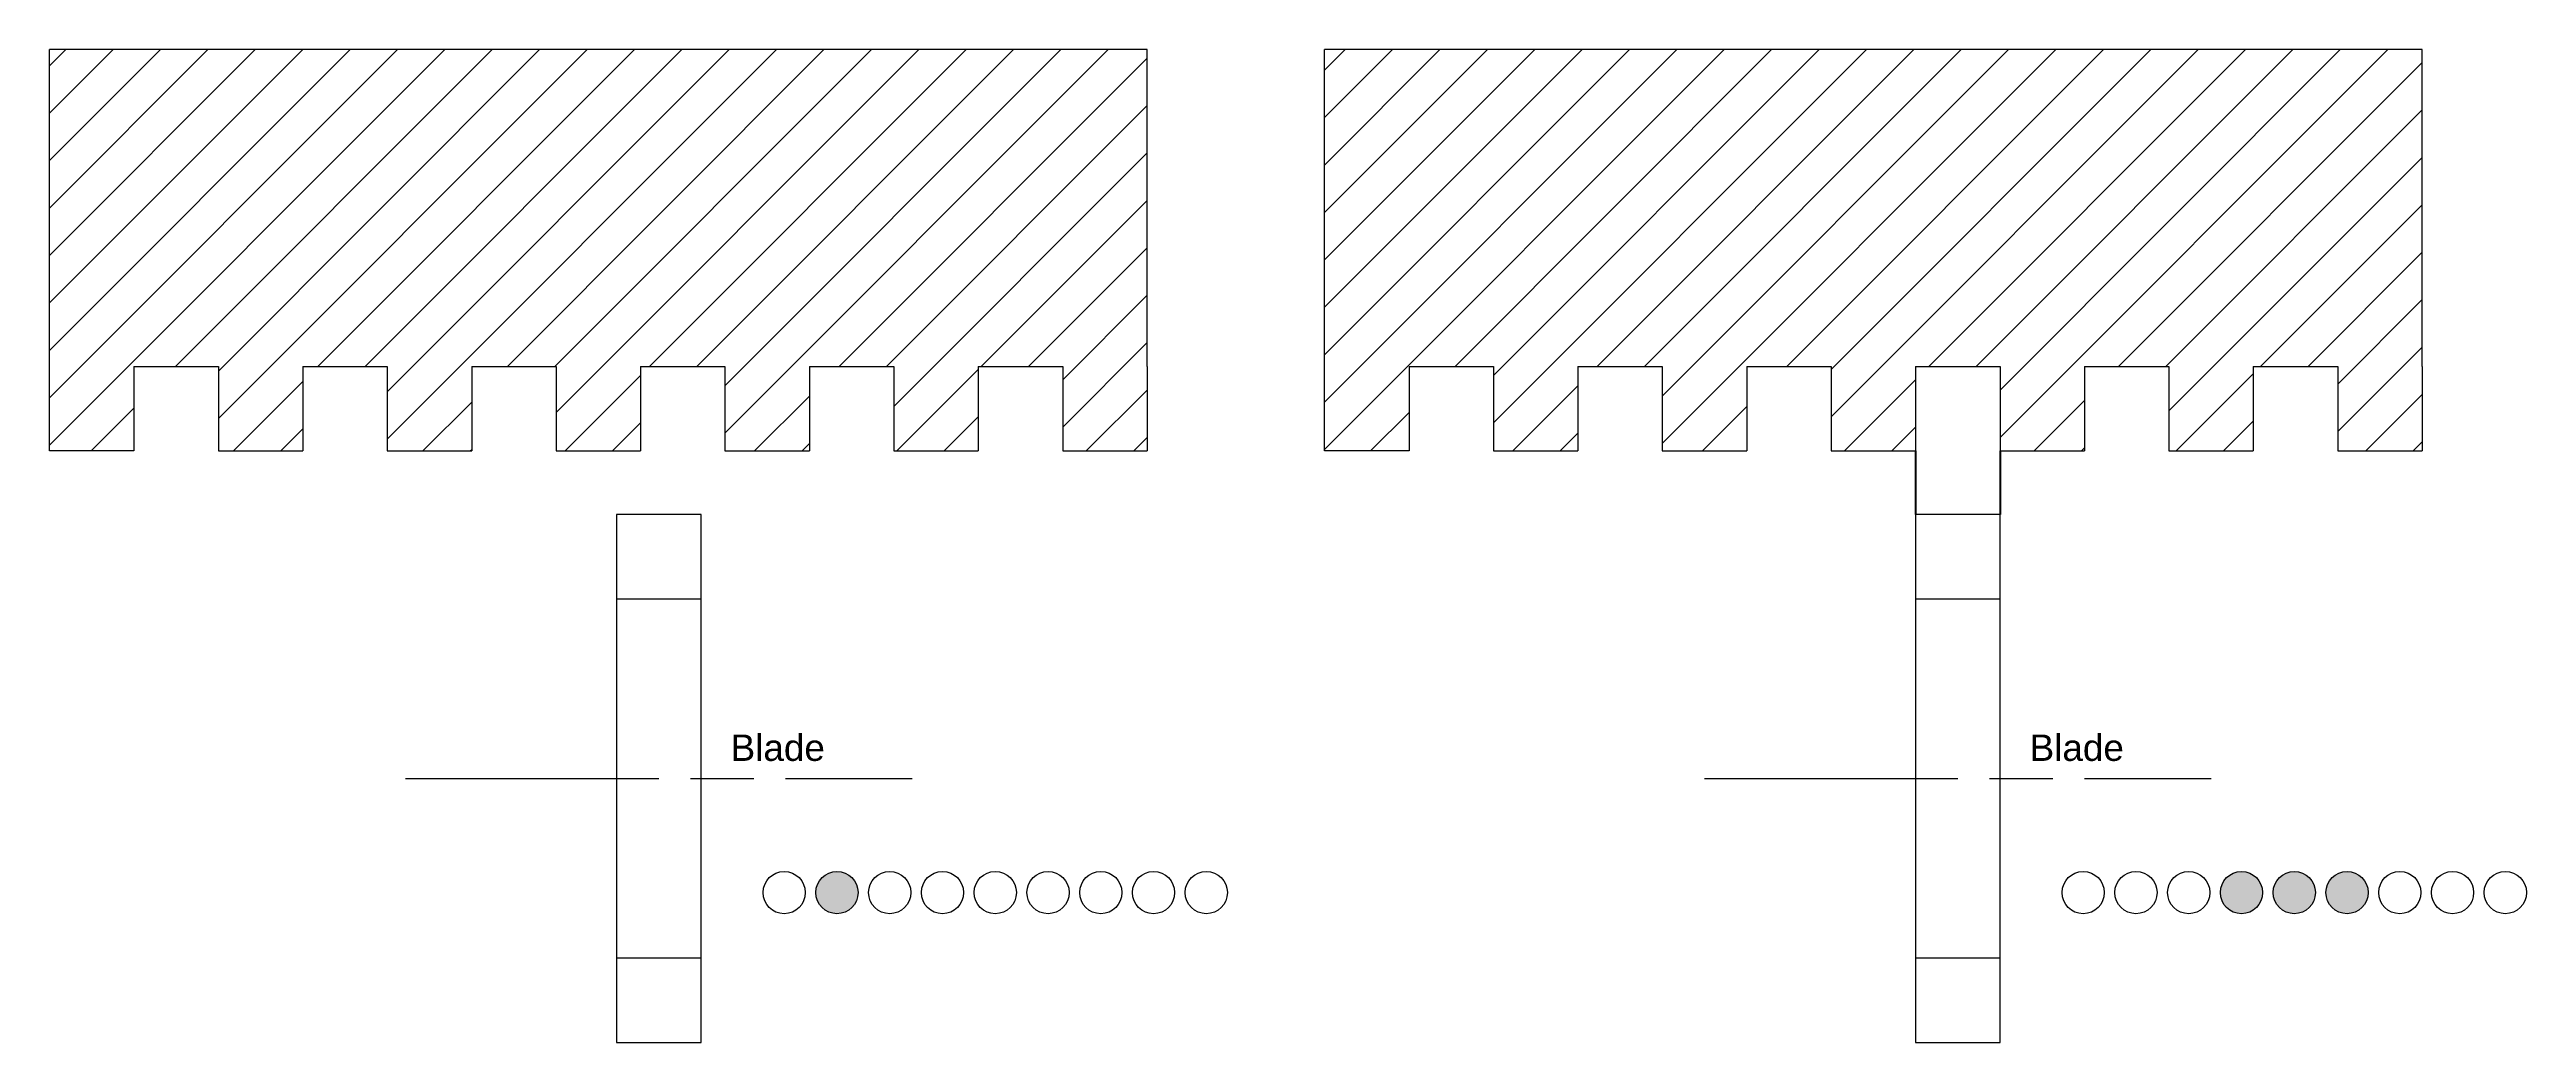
# Model space of a CAD drawing. Header units: millimetres. Extents: x -78 to 761, y -246 to 84.
# Drawn here: x 292.6 to 527.4, y -10.9 to 83.2 of the extents above; entities that cross this region are included whole.
import ezdxf

# ---------------------------------------------------------------- set-up
doc = ezdxf.new("R2010")
doc.units = ezdxf.units.MM
doc.linetypes.add('ACAD_ISO02W100', pattern=[15, 12, -3])
doc.linetypes.add('ACAD_ISO08W100', pattern=[36, 24, -3, 6, -3])
doc.layers.get('0').update_dxf_attribs({"lineweight": 25, "true_color": 0xffffff})
for name, color, linetype, lineweight, true_color in [('epure', 1, 'ACAD_ISO02W100', 40, 0xff0000), ('leds rouges', 1, 'Continuous', 25, 0xff0000), ('leds vertes', 3, 'Continuous', 25, 0x00ff00)]:
    doc.layers.add(name, color=color, linetype=linetype, lineweight=lineweight, true_color=true_color)
doc.styles.add('textstyle11', font='')
doc.styles.add('textstyle12', font='')
doc.styles.get('textstyle11').set_extended_font_data('Arial')
doc.styles.get('textstyle12').set_extended_font_data('Arial')

msp = doc.modelspace()

# ---------------------------------------------------------------- texts
at = {"char_height": 1, "attachment_point": 5}
for insert, style in [((361.65, 17.03), 'textstyle12'), ((484.74, 17.03), 'textstyle11')]:
    msp.add_mtext('\\c0;\\H2.5;Blade', dxfattribs=dict(at, insert=insert, style=style))

# ---------------------------------------------------------------- blocks, each defined once
blk = doc.blocks.new('leds')
at = {"layer": 'leds rouges'}
for centre in [(15, 0), (20, 0), (25, 0)]:
    blk.add_circle(centre, 2, dxfattribs=at)
at = {"layer": 'leds vertes'}
for centre in [(0, 0), (5, 0), (10, 0), (30, 0), (35, 0), (40, 0)]:
    blk.add_circle(centre, 2, dxfattribs=at)
blk = doc.blocks.new('lame')
for p, q in [((8, 25), (0, 25)), ((0, 25), (0, -25)), ((8, -25), (8, 25)), ((0, -25), (8, -25))]:
    blk.add_line(p, q)
at = {"linetype": 'ACAD_ISO08W100'}
blk.add_line((-20, 0), (28, 0), dxfattribs=at)
blk = doc.blocks.new('led')
at = {"layer": 'leds rouges'}
h = blk.add_hatch(color=256, dxfattribs=at)
edge = h.paths.add_edge_path(flags=0)
edge.add_arc((0, 0), 2, 0, 360)
blk.add_circle((0, 0), 2, dxfattribs=at)

# ---------------------------------------------------------------- hatches: boundary and pattern name
h = msp.add_hatch()
h.set_pattern_fill('ANSI31', color=256, style=0, pattern_type=0)
h.paths.add_polyline_path([(356.65, 53.15), (356.65, 45.15), (364.65, 45.15), (364.65, 53.15), (372.65, 53.15), (372.65, 45.15), (380.65, 45.15), (380.65, 53.15), (388.65, 53.15), (388.65, 45.15), (396.65, 45.15), (396.65, 53.15), (396.65, 83.15), (292.65, 83.15), (292.65, 53.15), (292.65, 45.15), (300.65, 45.15), (300.65, 53.15), (308.65, 53.15), (308.65, 45.15), (316.65, 45.15), (316.65, 53.15), (324.65, 53.15), (324.65, 45.15), (332.65, 45.15), (332.65, 53.15), (340.65, 53.15), (340.65, 45.15), (348.65, 45.15), (348.65, 53.15)], flags=0)
h = msp.add_hatch()
h.set_pattern_fill('ANSI31', color=256, style=0, pattern_type=0)
h.paths.add_polyline_path([(477.47, 53.15), (477.47, 45.15), (485.47, 45.15), (485.47, 53.15), (493.47, 53.15), (493.47, 45.15), (501.47, 45.15), (501.47, 53.15), (509.47, 53.15), (509.47, 45.15), (517.47, 45.15), (517.47, 53.15), (517.47, 83.15), (413.47, 83.15), (413.47, 53.15), (413.47, 45.15), (421.47, 45.15), (421.47, 53.15), (429.47, 53.15), (429.47, 45.15), (437.47, 45.15), (437.47, 53.15), (445.47, 53.15), (445.47, 45.15), (453.47, 45.15), (453.47, 53.15), (461.47, 53.15), (461.47, 45.15), (469.47, 45.15), (469.47, 53.15)], flags=0)
at = {"layer": 'leds vertes'}
h = msp.add_hatch(color=256, dxfattribs=at)
edge = h.paths.add_edge_path(flags=0)
edge.add_arc((367.26, 3.33), 2, 0, 360)

# ---------------------------------------------------------------- linework, layer by layer
for p, q in [((292.65, 53.15), (292.65, 83.15)), ((396.65, 83.15), (292.65, 83.15)), ((396.65, 53.15), (396.65, 83.15)), ((413.47, 53.15), (413.47, 83.15)), ((517.47, 83.15), (413.47, 83.15)), ((517.47, 53.15), (517.47, 83.15)), ((292.65, 45.15), (292.65, 53.15)), ((300.65, 53.15), (300.65, 45.15)), ((300.65, 53.15), (308.65, 53.15)), ((308.65, 53.15), (308.65, 45.15)), ((316.65, 53.15), (316.65, 45.15)), ((316.65, 53.15), (324.65, 53.15)), ((324.65, 53.15), (324.65, 45.15)), ((332.65, 53.15), (332.65, 45.15)), ((332.65, 53.15), (340.65, 53.15)), ((340.65, 53.15), (340.65, 45.15)), ((348.65, 53.15), (348.65, 45.15)), ((348.65, 53.15), (356.65, 53.15)), ((356.65, 53.15), (356.65, 45.15)), ((364.65, 53.15), (364.65, 45.15)), ((364.65, 53.15), (372.65, 53.15)), ((372.65, 53.15), (372.65, 45.15)), ((380.65, 53.15), (380.65, 45.15)), ((380.65, 53.15), (388.65, 53.15)), ((388.65, 53.15), (388.65, 45.15)), ((396.65, 53.15), (396.65, 45.15)), ((413.47, 45.15), (413.47, 53.15)), ((421.47, 53.15), (421.47, 45.15)), ((421.47, 53.15), (429.47, 53.15)), ((429.47, 53.15), (429.47, 45.15)), ((437.47, 53.15), (437.47, 45.15)), ((437.47, 53.15), (445.47, 53.15)), ((445.47, 53.15), (445.47, 45.15)), ((453.47, 53.15), (453.47, 45.15)), ((453.47, 53.15), (461.47, 53.15)), ((461.47, 53.15), (461.47, 45.15)), ((469.47, 53.15), (469.47, 45.15)), ((469.47, 53.15), (477.47, 53.15)), ((477.47, 53.15), (477.47, 45.15)), ((485.47, 53.15), (485.47, 45.15)), ((485.47, 53.15), (493.47, 53.15)), ((493.47, 53.15), (493.47, 45.15)), ((501.47, 53.15), (501.47, 45.15)), ((501.47, 53.15), (509.47, 53.15)), ((509.47, 53.15), (509.47, 45.15)), ((517.47, 53.15), (517.47, 45.15)), ((300.65, 45.15), (292.65, 45.15)), ((308.65, 45.15), (316.65, 45.15)), ((324.65, 45.15), (332.65, 45.15)), ((340.65, 45.15), (348.65, 45.15)), ((356.65, 45.15), (364.65, 45.15)), ((372.65, 45.15), (380.65, 45.15)), ((388.65, 45.15), (396.65, 45.15)), ((421.47, 45.15), (413.47, 45.15)), ((429.47, 45.15), (437.47, 45.15)), ((445.47, 45.15), (453.47, 45.15)), ((461.47, 45.15), (469.47, 45.15)), ((477.47, 45.15), (485.47, 45.15)), ((493.47, 45.15), (501.47, 45.15)), ((509.47, 45.15), (517.47, 45.15)), ((346.38, 31.14), (354.38, 31.14)), ((469.47, 31.14), (477.47, 31.14)), ((346.38, -2.86), (354.38, -2.86)), ((469.47, -2.86), (477.47, -2.86))]:
    msp.add_line(p, q)
at = {"layer": 'epure'}
for p, q in [((469.47, 45.15), (469.47, 39.14)), ((477.47, 45.15), (477.47, 39.14))]:
    msp.add_line(p, q, dxfattribs=at)

# ---------------------------------------------------------------- block references
for name, p in [('lame', (346.38, 14.14)), ('lame', (469.47, 14.14)), ('leds', (362.26, 3.33)), ('leds', (485.35, 3.33))]:
    msp.add_blockref(name, p)
at = {"layer": 'leds rouges'}
for p in [(500.35, 3.33), (505.35, 3.33), (510.35, 3.33)]:
    msp.add_blockref('led', p, dxfattribs=at)

msp.set_redraw_order([(e.dxf.handle, doc.entitydb.next_handle()) for e in msp.query("TEXT MTEXT ATTDEF DIMENSION ARC_DIMENSION")])  # texts and dimensions are drawn at this point

doc.saveas('drawing.dxf')
